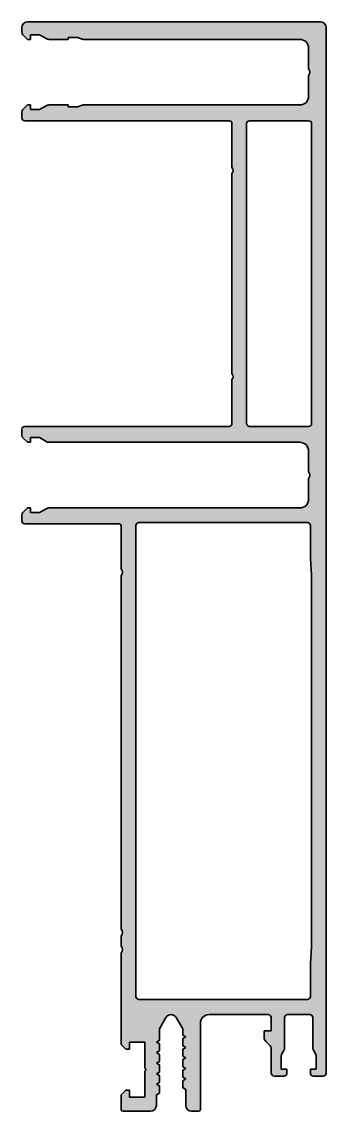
# Model space of a CAD drawing. Header units: millimetres. Extents: x 0 to 52, y 0 to 186.
import ezdxf

# ---------------------------------------------------------------- set-up
doc = ezdxf.new("R2010")
doc.units = ezdxf.units.MM
doc.layers.get('0').update_dxf_attribs({"color": 18, "true_color": 0x000000})
doc.layers.add('0S-Alu hatch', color=253, linetype='Continuous', lineweight=25, true_color=0xadadad)
doc.layers.add('S03_AL_Kontur', color=7, linetype='Continuous', lineweight=35, true_color=0xffffff)

# ---------------------------------------------------------------- blocks, each defined once
blk = doc.blocks.new('505320_s')
at = {"layer": '0S-Alu hatch'}
h = blk.add_hatch(color=256, dxfattribs=at)
h.paths.add_polyline_path([(0, 179), (0, 179.02), (0, 179.04), (0, 179.07), (0, 179.09), (-0.01, 179.11), (-0.01, 179.14), (-0.01, 179.16), (-0.02, 179.18), (-0.02, 179.21), (-0.03, 179.23), (-0.03, 179.25), (-0.04, 179.28), (-0.05, 179.3), (-0.05, 179.32), (-0.06, 179.34), (-0.07, 179.37), (-0.08, 179.39), (-0.09, 179.41), (-0.1, 179.44), (-0.11, 179.46), (-0.12, 179.48), (-0.14, 179.5), (-0.15, 179.53), (-0.16, 179.55), (-0.18, 179.57), (-0.19, 179.59), (-0.21, 179.61), (-0.22, 179.63), (-0.24, 179.65), (-0.26, 179.67), (-0.27, 179.69), (-0.29, 179.71), (-0.31, 179.73), (-0.33, 179.74), (-0.35, 179.76), (-0.37, 179.78), (-0.39, 179.79), (-0.41, 179.81), (-0.43, 179.82), (-0.45, 179.84), (-0.47, 179.85), (-0.5, 179.86), (-0.52, 179.88), (-0.54, 179.89), (-0.56, 179.9), (-0.59, 179.91), (-0.61, 179.92), (-0.63, 179.93), (-0.66, 179.94), (-0.68, 179.95), (-0.7, 179.95), (-0.72, 179.96), (-0.75, 179.97), (-0.77, 179.97), (-0.79, 179.98), (-0.82, 179.98), (-0.84, 179.99), (-0.86, 179.99), (-0.89, 179.99), (-0.91, 180), (-0.93, 180), (-0.96, 180), (-0.98, 180), (-1, 180), (-51, 180), (-51.02, 180), (-51.04, 180), (-51.07, 180), (-51.09, 180), (-51.11, 179.99), (-51.14, 179.99), (-51.16, 179.99), (-51.18, 179.98), (-51.21, 179.98), (-51.23, 179.97), (-51.25, 179.97), (-51.28, 179.96), (-51.3, 179.95), (-51.32, 179.95), (-51.34, 179.94), (-51.37, 179.93), (-51.39, 179.92), (-51.41, 179.91), (-51.44, 179.9), (-51.46, 179.89), (-51.48, 179.88), (-51.5, 179.86), (-51.53, 179.85), (-51.55, 179.84), (-51.57, 179.82), (-51.59, 179.81), (-51.61, 179.79), (-51.63, 179.78), (-51.65, 179.76), (-51.67, 179.74), (-51.69, 179.73), (-51.71, 179.71), (-51.73, 179.69), (-51.74, 179.67), (-51.76, 179.65), (-51.78, 179.63), (-51.79, 179.61), (-51.81, 179.59), (-51.82, 179.57), (-51.84, 179.55), (-51.85, 179.53), (-51.86, 179.5), (-51.88, 179.48), (-51.89, 179.46), (-51.9, 179.44), (-51.91, 179.41), (-51.92, 179.39), (-51.93, 179.37), (-51.94, 179.34), (-51.95, 179.32), (-51.95, 179.3), (-51.96, 179.28), (-51.97, 179.25), (-51.97, 179.23), (-51.98, 179.21), (-51.98, 179.18), (-51.99, 179.16), (-51.99, 179.14), (-51.99, 179.11), (-52, 179.09), (-52, 179.07), (-52, 179.04), (-52, 179.02), (-52, 179), (-52, 178.21), (-52, 178.2), (-52, 178.18), (-52, 178.17), (-52, 178.16), (-52, 178.15), (-51.99, 178.13), (-51.99, 178.12), (-51.99, 178.11), (-51.99, 178.1), (-51.99, 178.09), (-51.98, 178.07), (-51.98, 178.06), (-51.97, 178.05), (-51.97, 178.04), (-51.97, 178.03), (-51.96, 178.02), (-51.96, 178), (-51.95, 177.99), (-51.95, 177.98), (-51.94, 177.97), (-51.93, 177.96), (-51.93, 177.95), (-51.92, 177.94), (-51.92, 177.93), (-51.91, 177.92), (-51.9, 177.91), (-51.89, 177.9), (-51.89, 177.89), (-51.88, 177.88), (-51.87, 177.87), (-51.86, 177.86), (-51.85, 177.85), (-51, 177), (-50.5, 177), (-50.5, 177.8), (-49, 177.8), (-47.85, 177.13), (-47.82, 177.12), (-47.79, 177.1), (-47.76, 177.09), (-47.73, 177.08), (-47.7, 177.06), (-47.67, 177.05), (-47.64, 177.04), (-47.61, 177.03), (-47.57, 177.03), (-47.54, 177.02), (-47.51, 177.01), (-47.48, 177.01), (-47.44, 177), (-47.41, 177), (-47.38, 177), (-47.35, 177), (-44.1, 177), (-44.1, 177.3), (-42.49, 177.3), (-42.48, 177.3), (-42.47, 177.3), (-42.46, 177.3), (-42.44, 177.3), (-42.43, 177.3), (-42.42, 177.3), (-42.41, 177.29), (-42.4, 177.29), (-42.39, 177.29), (-42.38, 177.29), (-42.37, 177.29), (-42.36, 177.28), (-42.35, 177.28), (-42.34, 177.28), (-42.33, 177.27), (-42.32, 177.27), (-41.66, 177.03), (-41.65, 177.03), (-41.64, 177.02), (-41.63, 177.02), (-41.62, 177.02), (-41.61, 177.01), (-41.6, 177.01), (-41.59, 177.01), (-41.57, 177.01), (-41.56, 177.01), (-41.55, 177), (-41.54, 177), (-41.53, 177), (-41.52, 177), (-41.51, 177), (-41.5, 177), (-41.49, 177), (-4.5, 177), (-4.47, 177), (-4.43, 177), (-4.4, 177), (-4.37, 176.99), (-4.33, 176.99), (-4.3, 176.99), (-4.26, 176.98), (-4.23, 176.97), (-4.19, 176.97), (-4.16, 176.96), (-4.12, 176.95), (-4.09, 176.94), (-4.05, 176.93), (-4.02, 176.92), (-3.98, 176.91), (-3.95, 176.89), (-3.91, 176.88), (-3.88, 176.87), (-3.84, 176.85), (-3.81, 176.83), (-3.78, 176.81), (-3.74, 176.8), (-3.71, 176.78), (-3.68, 176.76), (-3.65, 176.73), (-3.62, 176.71), (-3.58, 176.69), (-3.55, 176.66), (-3.52, 176.64), (-3.5, 176.61), (-3.47, 176.59), (-3.44, 176.56), (-3.41, 176.53), (-3.39, 176.5), (-3.36, 176.48), (-3.34, 176.45), (-3.31, 176.42), (-3.29, 176.38), (-3.27, 176.35), (-3.24, 176.32), (-3.22, 176.29), (-3.2, 176.26), (-3.19, 176.22), (-3.17, 176.19), (-3.15, 176.16), (-3.13, 176.12), (-3.12, 176.09), (-3.11, 176.05), (-3.09, 176.02), (-3.08, 175.98), (-3.07, 175.95), (-3.06, 175.91), (-3.05, 175.88), (-3.04, 175.84), (-3.03, 175.81), (-3.03, 175.77), (-3.02, 175.74), (-3.01, 175.7), (-3.01, 175.67), (-3.01, 175.63), (-3, 175.6), (-3, 175.57), (-3, 175.53), (-3, 175.5), (-3, 171.9), (-2.99, 171.89), (-2.98, 171.88), (-2.97, 171.86), (-2.96, 171.85), (-2.95, 171.84), (-2.94, 171.83), (-2.93, 171.81), (-2.92, 171.8), (-2.91, 171.79), (-2.9, 171.77), (-2.89, 171.76), (-2.89, 171.74), (-2.88, 171.73), (-2.87, 171.71), (-2.86, 171.69), (-2.86, 171.68), (-2.85, 171.66), (-2.84, 171.65), (-2.84, 171.63), (-2.83, 171.61), (-2.83, 171.6), (-2.82, 171.58), (-2.82, 171.56), (-2.81, 171.54), (-2.81, 171.53), (-2.81, 171.51), (-2.81, 171.49), (-2.8, 171.47), (-2.8, 171.45), (-2.8, 171.44), (-2.8, 171.42), (-2.8, 171.4), (-2.8, 171.38), (-2.8, 171.36), (-2.8, 171.35), (-2.8, 171.33), (-2.81, 171.31), (-2.81, 171.29), (-2.81, 171.27), (-2.81, 171.26), (-2.82, 171.24), (-2.82, 171.22), (-2.83, 171.2), (-2.83, 171.19), (-2.84, 171.17), (-2.84, 171.15), (-2.85, 171.14), (-2.86, 171.12), (-2.86, 171.11), (-2.87, 171.09), (-2.88, 171.07), (-2.89, 171.06), (-2.89, 171.04), (-2.9, 171.03), (-2.91, 171.01), (-2.92, 171), (-2.93, 170.99), (-2.94, 170.97), (-2.95, 170.96), (-2.96, 170.95), (-2.97, 170.94), (-2.98, 170.92), (-2.99, 170.91), (-3, 170.9), (-3, 167.3), (-3, 167.27), (-3, 167.23), (-3, 167.2), (-3.01, 167.17), (-3.01, 167.13), (-3.01, 167.1), (-3.02, 167.06), (-3.03, 167.03), (-3.03, 166.99), (-3.04, 166.96), (-3.05, 166.92), (-3.06, 166.89), (-3.07, 166.85), (-3.08, 166.82), (-3.09, 166.78), (-3.11, 166.75), (-3.12, 166.71), (-3.13, 166.68), (-3.15, 166.64), (-3.17, 166.61), (-3.19, 166.58), (-3.2, 166.54), (-3.22, 166.51), (-3.24, 166.48), (-3.27, 166.45), (-3.29, 166.42), (-3.31, 166.38), (-3.34, 166.35), (-3.36, 166.32), (-3.39, 166.3), (-3.41, 166.27), (-3.44, 166.24), (-3.47, 166.21), (-3.5, 166.19), (-3.52, 166.16), (-3.55, 166.14), (-3.58, 166.11), (-3.62, 166.09), (-3.65, 166.07), (-3.68, 166.04), (-3.71, 166.02), (-3.74, 166), (-3.78, 165.99), (-3.81, 165.97), (-3.84, 165.95), (-3.88, 165.93), (-3.91, 165.92), (-3.95, 165.91), (-3.98, 165.89), (-4.02, 165.88), (-4.05, 165.87), (-4.09, 165.86), (-4.12, 165.85), (-4.16, 165.84), (-4.19, 165.83), (-4.23, 165.83), (-4.26, 165.82), (-4.3, 165.81), (-4.33, 165.81), (-4.37, 165.81), (-4.4, 165.8), (-4.43, 165.8), (-4.47, 165.8), (-4.5, 165.8), (-41.49, 165.8), (-41.5, 165.8), (-41.51, 165.8), (-41.52, 165.8), (-41.53, 165.8), (-41.54, 165.8), (-41.55, 165.8), (-41.56, 165.79), (-41.57, 165.79), (-41.59, 165.79), (-41.6, 165.79), (-41.61, 165.79), (-41.62, 165.78), (-41.63, 165.78), (-41.64, 165.78), (-41.65, 165.77), (-41.66, 165.77), (-42.32, 165.53), (-42.33, 165.53), (-42.34, 165.52), (-42.35, 165.52), (-42.36, 165.52), (-42.37, 165.51), (-42.38, 165.51), (-42.39, 165.51), (-42.4, 165.51), (-42.41, 165.51), (-42.42, 165.5), (-42.43, 165.5), (-42.44, 165.5), (-42.46, 165.5), (-42.47, 165.5), (-42.48, 165.5), (-42.49, 165.5), (-44.1, 165.5), (-44.1, 165.8), (-47.35, 165.8), (-47.38, 165.8), (-47.41, 165.8), (-47.44, 165.8), (-47.48, 165.79), (-47.51, 165.79), (-47.54, 165.78), (-47.57, 165.77), (-47.61, 165.77), (-47.64, 165.76), (-47.67, 165.75), (-47.7, 165.74), (-47.73, 165.72), (-47.76, 165.71), (-47.79, 165.7), (-47.82, 165.68), (-47.85, 165.67), (-49, 165), (-50.5, 165), (-50.5, 165.8), (-51, 165.8), (-51.85, 164.95), (-51.86, 164.94), (-51.87, 164.93), (-51.88, 164.92), (-51.89, 164.91), (-51.89, 164.9), (-51.9, 164.89), (-51.91, 164.88), (-51.92, 164.87), (-51.92, 164.86), (-51.93, 164.85), (-51.93, 164.84), (-51.94, 164.83), (-51.95, 164.82), (-51.95, 164.81), (-51.96, 164.8), (-51.96, 164.78), (-51.97, 164.77), (-51.97, 164.76), (-51.97, 164.75), (-51.98, 164.74), (-51.98, 164.73), (-51.99, 164.71), (-51.99, 164.7), (-51.99, 164.69), (-51.99, 164.68), (-51.99, 164.67), (-52, 164.65), (-52, 164.64), (-52, 164.63), (-52, 164.62), (-52, 164.6), (-52, 164.59), (-52, 163.6), (-52, 163.59), (-52, 163.58), (-52, 163.57), (-52, 163.56), (-52, 163.54), (-52, 163.53), (-51.99, 163.52), (-51.99, 163.51), (-51.99, 163.5), (-51.99, 163.49), (-51.98, 163.47), (-51.98, 163.46), (-51.98, 163.45), (-51.97, 163.44), (-51.97, 163.43), (-51.96, 163.42), (-51.96, 163.4), (-51.96, 163.39), (-51.95, 163.38), (-51.94, 163.37), (-51.94, 163.36), (-51.93, 163.35), (-51.93, 163.34), (-51.92, 163.33), (-51.91, 163.32), (-51.9, 163.31), (-51.9, 163.29), (-51.89, 163.28), (-51.88, 163.27), (-51.87, 163.27), (-51.86, 163.26), (-51.85, 163.25), (-51.84, 163.24), (-51.83, 163.23), (-51.83, 163.22), (-51.82, 163.21), (-51.81, 163.2), (-51.79, 163.2), (-51.78, 163.19), (-51.77, 163.18), (-51.76, 163.17), (-51.75, 163.17), (-51.74, 163.16), (-51.73, 163.16), (-51.72, 163.15), (-51.71, 163.14), (-51.7, 163.14), (-51.68, 163.14), (-51.67, 163.13), (-51.66, 163.13), (-51.65, 163.12), (-51.64, 163.12), (-51.63, 163.12), (-51.61, 163.11), (-51.6, 163.11), (-51.59, 163.11), (-51.58, 163.11), (-51.57, 163.1), (-51.56, 163.1), (-51.54, 163.1), (-51.53, 163.1), (-51.52, 163.1), (-51.51, 163.1), (-51.5, 163.1), (-16.6, 163.1), (-16.59, 163.1), (-16.58, 163.1), (-16.57, 163.1), (-16.56, 163.1), (-16.54, 163.1), (-16.53, 163.1), (-16.52, 163.09), (-16.51, 163.09), (-16.5, 163.09), (-16.49, 163.09), (-16.47, 163.08), (-16.46, 163.08), (-16.45, 163.08), (-16.44, 163.07), (-16.43, 163.07), (-16.42, 163.06), (-16.4, 163.06), (-16.39, 163.06), (-16.38, 163.05), (-16.37, 163.04), (-16.36, 163.04), (-16.35, 163.03), (-16.34, 163.03), (-16.33, 163.02), (-16.32, 163.01), (-16.31, 163), (-16.29, 163), (-16.28, 162.99), (-16.27, 162.98), (-16.27, 162.97), (-16.26, 162.96), (-16.25, 162.95), (-16.24, 162.94), (-16.23, 162.93), (-16.22, 162.93), (-16.21, 162.92), (-16.2, 162.91), (-16.2, 162.89), (-16.19, 162.88), (-16.18, 162.87), (-16.17, 162.86), (-16.17, 162.85), (-16.16, 162.84), (-16.16, 162.83), (-16.15, 162.82), (-16.14, 162.81), (-16.14, 162.8), (-16.14, 162.78), (-16.13, 162.77), (-16.13, 162.76), (-16.12, 162.75), (-16.12, 162.74), (-16.12, 162.73), (-16.11, 162.71), (-16.11, 162.7), (-16.11, 162.69), (-16.11, 162.68), (-16.1, 162.67), (-16.1, 162.66), (-16.1, 162.64), (-16.1, 162.63), (-16.1, 162.62), (-16.1, 162.61), (-16.1, 162.6), (-16.1, 155.1), (-16.09, 155.09), (-16.08, 155.08), (-16.07, 155.06), (-16.06, 155.05), (-16.05, 155.04), (-16.04, 155.03), (-16.03, 155.01), (-16.02, 155), (-16.01, 154.99), (-16, 154.97), (-15.99, 154.96), (-15.99, 154.94), (-15.98, 154.93), (-15.97, 154.91), (-15.96, 154.89), (-15.96, 154.88), (-15.95, 154.86), (-15.94, 154.85), (-15.94, 154.83), (-15.93, 154.81), (-15.93, 154.8), (-15.92, 154.78), (-15.92, 154.76), (-15.91, 154.74), (-15.91, 154.73), (-15.91, 154.71), (-15.91, 154.69), (-15.9, 154.67), (-15.9, 154.65), (-15.9, 154.64), (-15.9, 154.62), (-15.9, 154.6), (-15.9, 154.58), (-15.9, 154.56), (-15.9, 154.55), (-15.9, 154.53), (-15.91, 154.51), (-15.91, 154.49), (-15.91, 154.47), (-15.91, 154.46), (-15.92, 154.44), (-15.92, 154.42), (-15.93, 154.4), (-15.93, 154.39), (-15.94, 154.37), (-15.94, 154.35), (-15.95, 154.34), (-15.96, 154.32), (-15.96, 154.31), (-15.97, 154.29), (-15.98, 154.27), (-15.99, 154.26), (-15.99, 154.24), (-16, 154.23), (-16.01, 154.21), (-16.02, 154.2), (-16.03, 154.19), (-16.04, 154.17), (-16.05, 154.16), (-16.06, 154.15), (-16.07, 154.14), (-16.08, 154.12), (-16.09, 154.11), (-16.1, 154.1), (-16.1, 119.9), (-16.09, 119.89), (-16.08, 119.88), (-16.07, 119.86), (-16.06, 119.85), (-16.05, 119.84), (-16.04, 119.83), (-16.03, 119.81), (-16.02, 119.8), (-16.01, 119.79), (-16, 119.77), (-15.99, 119.76), (-15.99, 119.74), (-15.98, 119.73), (-15.97, 119.71), (-15.96, 119.69), (-15.96, 119.68), (-15.95, 119.66), (-15.94, 119.65), (-15.94, 119.63), (-15.93, 119.61), (-15.93, 119.6), (-15.92, 119.58), (-15.92, 119.56), (-15.91, 119.54), (-15.91, 119.53), (-15.91, 119.51), (-15.91, 119.49), (-15.9, 119.47), (-15.9, 119.45), (-15.9, 119.44), (-15.9, 119.42), (-15.9, 119.4), (-15.9, 119.38), (-15.9, 119.36), (-15.9, 119.35), (-15.9, 119.33), (-15.91, 119.31), (-15.91, 119.29), (-15.91, 119.27), (-15.91, 119.26), (-15.92, 119.24), (-15.92, 119.22), (-15.93, 119.2), (-15.93, 119.19), (-15.94, 119.17), (-15.94, 119.15), (-15.95, 119.14), (-15.96, 119.12), (-15.96, 119.11), (-15.97, 119.09), (-15.98, 119.07), (-15.99, 119.06), (-15.99, 119.04), (-16, 119.03), (-16.01, 119.01), (-16.02, 119), (-16.03, 118.99), (-16.04, 118.97), (-16.05, 118.96), (-16.06, 118.95), (-16.07, 118.94), (-16.08, 118.92), (-16.09, 118.91), (-16.1, 118.9), (-16.1, 111.4), (-16.1, 111.39), (-16.1, 111.38), (-16.1, 111.37), (-16.1, 111.36), (-16.1, 111.34), (-16.1, 111.33), (-16.11, 111.32), (-16.11, 111.31), (-16.11, 111.3), (-16.11, 111.29), (-16.12, 111.27), (-16.12, 111.26), (-16.12, 111.25), (-16.13, 111.24), (-16.13, 111.23), (-16.14, 111.22), (-16.14, 111.2), (-16.14, 111.19), (-16.15, 111.18), (-16.16, 111.17), (-16.16, 111.16), (-16.17, 111.15), (-16.17, 111.14), (-16.18, 111.13), (-16.19, 111.12), (-16.2, 111.11), (-16.2, 111.09), (-16.21, 111.08), (-16.22, 111.07), (-16.23, 111.07), (-16.24, 111.06), (-16.25, 111.05), (-16.26, 111.04), (-16.27, 111.03), (-16.27, 111.02), (-16.28, 111.01), (-16.29, 111), (-16.31, 111), (-16.32, 110.99), (-16.33, 110.98), (-16.34, 110.97), (-16.35, 110.97), (-16.36, 110.96), (-16.37, 110.96), (-16.38, 110.95), (-16.39, 110.94), (-16.4, 110.94), (-16.42, 110.94), (-16.43, 110.93), (-16.44, 110.93), (-16.45, 110.92), (-16.46, 110.92), (-16.47, 110.92), (-16.49, 110.91), (-16.5, 110.91), (-16.51, 110.91), (-16.52, 110.91), (-16.53, 110.9), (-16.54, 110.9), (-16.56, 110.9), (-16.57, 110.9), (-16.58, 110.9), (-16.59, 110.9), (-16.6, 110.9), (-51.5, 110.9), (-51.51, 110.9), (-51.52, 110.9), (-51.53, 110.9), (-51.54, 110.9), (-51.56, 110.9), (-51.57, 110.9), (-51.58, 110.89), (-51.59, 110.89), (-51.6, 110.89), (-51.61, 110.89), (-51.63, 110.88), (-51.64, 110.88), (-51.65, 110.88), (-51.66, 110.87), (-51.67, 110.87), (-51.68, 110.86), (-51.7, 110.86), (-51.71, 110.86), (-51.72, 110.85), (-51.73, 110.84), (-51.74, 110.84), (-51.75, 110.83), (-51.76, 110.83), (-51.77, 110.82), (-51.78, 110.81), (-51.79, 110.8), (-51.81, 110.8), (-51.82, 110.79), (-51.83, 110.78), (-51.83, 110.77), (-51.84, 110.76), (-51.85, 110.75), (-51.86, 110.74), (-51.87, 110.73), (-51.88, 110.73), (-51.89, 110.72), (-51.9, 110.71), (-51.9, 110.69), (-51.91, 110.68), (-51.92, 110.67), (-51.93, 110.66), (-51.93, 110.65), (-51.94, 110.64), (-51.94, 110.63), (-51.95, 110.62), (-51.96, 110.61), (-51.96, 110.6), (-51.96, 110.58), (-51.97, 110.57), (-51.97, 110.56), (-51.98, 110.55), (-51.98, 110.54), (-51.98, 110.53), (-51.99, 110.51), (-51.99, 110.5), (-51.99, 110.49), (-51.99, 110.48), (-52, 110.47), (-52, 110.46), (-52, 110.44), (-52, 110.43), (-52, 110.42), (-52, 110.41), (-52, 110.4), (-52, 109.41), (-52, 109.4), (-52, 109.38), (-52, 109.37), (-52, 109.36), (-52, 109.35), (-51.99, 109.33), (-51.99, 109.32), (-51.99, 109.31), (-51.99, 109.3), (-51.99, 109.29), (-51.98, 109.27), (-51.98, 109.26), (-51.97, 109.25), (-51.97, 109.24), (-51.97, 109.23), (-51.96, 109.22), (-51.96, 109.2), (-51.95, 109.19), (-51.95, 109.18), (-51.94, 109.17), (-51.93, 109.16), (-51.93, 109.15), (-51.92, 109.14), (-51.92, 109.13), (-51.91, 109.12), (-51.9, 109.11), (-51.89, 109.1), (-51.89, 109.09), (-51.88, 109.08), (-51.87, 109.07), (-51.86, 109.06), (-51.85, 109.05), (-51, 108.2), (-50.5, 108.2), (-50.5, 109), (-49, 109), (-47.85, 108.33), (-47.82, 108.32), (-47.79, 108.3), (-47.76, 108.29), (-47.73, 108.28), (-47.7, 108.26), (-47.67, 108.25), (-47.64, 108.24), (-47.61, 108.23), (-47.57, 108.23), (-47.54, 108.22), (-47.51, 108.21), (-47.48, 108.21), (-47.44, 108.2), (-47.41, 108.2), (-47.38, 108.2), (-47.35, 108.2), (-4.5, 108.2), (-4.47, 108.2), (-4.43, 108.2), (-4.4, 108.2), (-4.37, 108.19), (-4.33, 108.19), (-4.3, 108.19), (-4.26, 108.18), (-4.23, 108.17), (-4.19, 108.17), (-4.16, 108.16), (-4.12, 108.15), (-4.09, 108.14), (-4.05, 108.13), (-4.02, 108.12), (-3.98, 108.11), (-3.95, 108.09), (-3.91, 108.08), (-3.88, 108.07), (-3.84, 108.05), (-3.81, 108.03), (-3.78, 108.01), (-3.74, 108), (-3.71, 107.98), (-3.68, 107.96), (-3.65, 107.93), (-3.62, 107.91), (-3.58, 107.89), (-3.55, 107.86), (-3.52, 107.84), (-3.5, 107.81), (-3.47, 107.79), (-3.44, 107.76), (-3.41, 107.73), (-3.39, 107.7), (-3.36, 107.68), (-3.34, 107.65), (-3.31, 107.62), (-3.29, 107.58), (-3.27, 107.55), (-3.24, 107.52), (-3.22, 107.49), (-3.2, 107.46), (-3.19, 107.42), (-3.17, 107.39), (-3.15, 107.36), (-3.13, 107.32), (-3.12, 107.29), (-3.11, 107.25), (-3.09, 107.22), (-3.08, 107.18), (-3.07, 107.15), (-3.06, 107.11), (-3.05, 107.08), (-3.04, 107.04), (-3.03, 107.01), (-3.03, 106.97), (-3.02, 106.94), (-3.01, 106.9), (-3.01, 106.87), (-3.01, 106.83), (-3, 106.8), (-3, 106.77), (-3, 106.73), (-3, 106.7), (-3, 103.1), (-2.99, 103.09), (-2.98, 103.08), (-2.97, 103.06), (-2.96, 103.05), (-2.95, 103.04), (-2.94, 103.03), (-2.93, 103.01), (-2.92, 103), (-2.91, 102.99), (-2.9, 102.97), (-2.89, 102.96), (-2.89, 102.94), (-2.88, 102.93), (-2.87, 102.91), (-2.86, 102.89), (-2.86, 102.88), (-2.85, 102.86), (-2.84, 102.85), (-2.84, 102.83), (-2.83, 102.81), (-2.83, 102.8), (-2.82, 102.78), (-2.82, 102.76), (-2.81, 102.74), (-2.81, 102.73), (-2.81, 102.71), (-2.81, 102.69), (-2.8, 102.67), (-2.8, 102.65), (-2.8, 102.64), (-2.8, 102.62), (-2.8, 102.6), (-2.8, 102.58), (-2.8, 102.56), (-2.8, 102.55), (-2.8, 102.53), (-2.81, 102.51), (-2.81, 102.49), (-2.81, 102.47), (-2.81, 102.46), (-2.82, 102.44), (-2.82, 102.42), (-2.83, 102.4), (-2.83, 102.39), (-2.84, 102.37), (-2.84, 102.35), (-2.85, 102.34), (-2.86, 102.32), (-2.86, 102.31), (-2.87, 102.29), (-2.88, 102.27), (-2.89, 102.26), (-2.89, 102.24), (-2.9, 102.23), (-2.91, 102.21), (-2.92, 102.2), (-2.93, 102.19), (-2.94, 102.17), (-2.95, 102.16), (-2.96, 102.15), (-2.97, 102.14), (-2.98, 102.12), (-2.99, 102.11), (-3, 102.1), (-3, 98.5), (-3, 98.47), (-3, 98.43), (-3, 98.4), (-3.01, 98.37), (-3.01, 98.33), (-3.01, 98.3), (-3.02, 98.26), (-3.03, 98.23), (-3.03, 98.19), (-3.04, 98.16), (-3.05, 98.12), (-3.06, 98.09), (-3.07, 98.05), (-3.08, 98.02), (-3.09, 97.98), (-3.11, 97.95), (-3.12, 97.91), (-3.13, 97.88), (-3.15, 97.84), (-3.17, 97.81), (-3.19, 97.78), (-3.2, 97.74), (-3.22, 97.71), (-3.24, 97.68), (-3.27, 97.65), (-3.29, 97.62), (-3.31, 97.58), (-3.34, 97.55), (-3.36, 97.52), (-3.39, 97.5), (-3.41, 97.47), (-3.44, 97.44), (-3.47, 97.41), (-3.5, 97.39), (-3.52, 97.36), (-3.55, 97.34), (-3.58, 97.31), (-3.62, 97.29), (-3.65, 97.27), (-3.68, 97.24), (-3.71, 97.22), (-3.74, 97.2), (-3.78, 97.19), (-3.81, 97.17), (-3.84, 97.15), (-3.88, 97.13), (-3.91, 97.12), (-3.95, 97.11), (-3.98, 97.09), (-4.02, 97.08), (-4.05, 97.07), (-4.09, 97.06), (-4.12, 97.05), (-4.16, 97.04), (-4.19, 97.03), (-4.23, 97.03), (-4.26, 97.02), (-4.3, 97.01), (-4.33, 97.01), (-4.37, 97.01), (-4.4, 97), (-4.43, 97), (-4.47, 97), (-4.5, 97), (-47.35, 97), (-47.38, 97), (-47.41, 97), (-47.44, 97), (-47.48, 96.99), (-47.51, 96.99), (-47.54, 96.98), (-47.57, 96.97), (-47.61, 96.97), (-47.64, 96.96), (-47.67, 96.95), (-47.7, 96.94), (-47.73, 96.92), (-47.76, 96.91), (-47.79, 96.9), (-47.82, 96.88), (-47.85, 96.87), (-49, 96.2), (-50.5, 96.2), (-50.5, 97), (-51, 97), (-51.85, 96.15), (-51.86, 96.14), (-51.87, 96.13), (-51.88, 96.12), (-51.89, 96.11), (-51.89, 96.1), (-51.9, 96.09), (-51.91, 96.08), (-51.92, 96.07), (-51.92, 96.06), (-51.93, 96.05), (-51.93, 96.04), (-51.94, 96.03), (-51.95, 96.02), (-51.95, 96.01), (-51.96, 96), (-51.96, 95.98), (-51.97, 95.97), (-51.97, 95.96), (-51.97, 95.95), (-51.98, 95.94), (-51.98, 95.93), (-51.99, 95.91), (-51.99, 95.9), (-51.99, 95.89), (-51.99, 95.88), (-51.99, 95.87), (-52, 95.85), (-52, 95.84), (-52, 95.83), (-52, 95.82), (-52, 95.8), (-52, 95.79), (-52, 94.8), (-52, 94.79), (-52, 94.78), (-52, 94.77), (-52, 94.76), (-52, 94.74), (-52, 94.73), (-51.99, 94.72), (-51.99, 94.71), (-51.99, 94.7), (-51.99, 94.69), (-51.98, 94.67), (-51.98, 94.66), (-51.98, 94.65), (-51.97, 94.64), (-51.97, 94.63), (-51.96, 94.62), (-51.96, 94.6), (-51.96, 94.59), (-51.95, 94.58), (-51.94, 94.57), (-51.94, 94.56), (-51.93, 94.55), (-51.93, 94.54), (-51.92, 94.53), (-51.91, 94.52), (-51.9, 94.51), (-51.9, 94.49), (-51.89, 94.48), (-51.88, 94.47), (-51.87, 94.47), (-51.86, 94.46), (-51.85, 94.45), (-51.84, 94.44), (-51.83, 94.43), (-51.83, 94.42), (-51.82, 94.41), (-51.81, 94.4), (-51.79, 94.4), (-51.78, 94.39), (-51.77, 94.38), (-51.76, 94.37), (-51.75, 94.37), (-51.74, 94.36), (-51.73, 94.36), (-51.72, 94.35), (-51.71, 94.34), (-51.7, 94.34), (-51.68, 94.34), (-51.67, 94.33), (-51.66, 94.33), (-51.65, 94.32), (-51.64, 94.32), (-51.63, 94.32), (-51.61, 94.31), (-51.6, 94.31), (-51.59, 94.31), (-51.58, 94.31), (-51.57, 94.3), (-51.56, 94.3), (-51.54, 94.3), (-51.53, 94.3), (-51.52, 94.3), (-51.51, 94.3), (-51.5, 94.3), (-35.5, 94.3), (-35.49, 94.3), (-35.48, 94.3), (-35.47, 94.3), (-35.46, 94.3), (-35.44, 94.3), (-35.43, 94.3), (-35.42, 94.29), (-35.41, 94.29), (-35.4, 94.29), (-35.39, 94.29), (-35.37, 94.28), (-35.36, 94.28), (-35.35, 94.28), (-35.34, 94.27), (-35.33, 94.27), (-35.32, 94.26), (-35.3, 94.26), (-35.29, 94.26), (-35.28, 94.25), (-35.27, 94.24), (-35.26, 94.24), (-35.25, 94.23), (-35.24, 94.23), (-35.23, 94.22), (-35.22, 94.21), (-35.21, 94.2), (-35.19, 94.2), (-35.18, 94.19), (-35.17, 94.18), (-35.17, 94.17), (-35.16, 94.16), (-35.15, 94.15), (-35.14, 94.14), (-35.13, 94.13), (-35.12, 94.13), (-35.11, 94.12), (-35.1, 94.11), (-35.1, 94.09), (-35.09, 94.08), (-35.08, 94.07), (-35.07, 94.06), (-35.07, 94.05), (-35.06, 94.04), (-35.06, 94.03), (-35.05, 94.02), (-35.04, 94.01), (-35.04, 94), (-35.04, 93.98), (-35.03, 93.97), (-35.03, 93.96), (-35.02, 93.95), (-35.02, 93.94), (-35.02, 93.93), (-35.01, 93.91), (-35.01, 93.9), (-35.01, 93.89), (-35.01, 93.88), (-35, 93.87), (-35, 93.86), (-35, 93.84), (-35, 93.83), (-35, 93.82), (-35, 93.81), (-35, 93.8), (-35, 86.5), (-34.99, 86.49), (-34.98, 86.48), (-34.97, 86.46), (-34.96, 86.45), (-34.95, 86.44), (-34.94, 86.43), (-34.93, 86.41), (-34.92, 86.4), (-34.91, 86.39), (-34.9, 86.37), (-34.89, 86.36), (-34.89, 86.34), (-34.88, 86.33), (-34.87, 86.31), (-34.86, 86.29), (-34.86, 86.28), (-34.85, 86.26), (-34.84, 86.25), (-34.84, 86.23), (-34.83, 86.21), (-34.83, 86.2), (-34.82, 86.18), (-34.82, 86.16), (-34.81, 86.14), (-34.81, 86.13), (-34.81, 86.11), (-34.81, 86.09), (-34.8, 86.07), (-34.8, 86.05), (-34.8, 86.04), (-34.8, 86.02), (-34.8, 86), (-34.8, 85.98), (-34.8, 85.96), (-34.8, 85.95), (-34.8, 85.93), (-34.81, 85.91), (-34.81, 85.89), (-34.81, 85.87), (-34.81, 85.86), (-34.82, 85.84), (-34.82, 85.82), (-34.83, 85.8), (-34.83, 85.79), (-34.84, 85.77), (-34.84, 85.75), (-34.85, 85.74), (-34.86, 85.72), (-34.86, 85.71), (-34.87, 85.69), (-34.88, 85.67), (-34.89, 85.66), (-34.89, 85.64), (-34.9, 85.63), (-34.91, 85.61), (-34.92, 85.6), (-34.93, 85.59), (-34.94, 85.57), (-34.95, 85.56), (-34.96, 85.55), (-34.97, 85.54), (-34.98, 85.52), (-34.99, 85.51), (-35, 85.5), (-35, 25), (-34.99, 24.99), (-34.98, 24.98), (-34.97, 24.96), (-34.96, 24.95), (-34.95, 24.94), (-34.94, 24.93), (-34.93, 24.91), (-34.92, 24.9), (-34.91, 24.89), (-34.9, 24.87), (-34.89, 24.86), (-34.89, 24.84), (-34.88, 24.83), (-34.87, 24.81), (-34.86, 24.79), (-34.86, 24.78), (-34.85, 24.76), (-34.84, 24.75), (-34.84, 24.73), (-34.83, 24.71), (-34.83, 24.7), (-34.82, 24.68), (-34.82, 24.66), (-34.81, 24.64), (-34.81, 24.63), (-34.81, 24.61), (-34.81, 24.59), (-34.8, 24.57), (-34.8, 24.55), (-34.8, 24.54), (-34.8, 24.52), (-34.8, 24.5), (-34.8, 24.48), (-34.8, 24.46), (-34.8, 24.45), (-34.8, 24.43), (-34.81, 24.41), (-34.81, 24.39), (-34.81, 24.37), (-34.81, 24.36), (-34.82, 24.34), (-34.82, 24.32), (-34.83, 24.3), (-34.83, 24.29), (-34.84, 24.27), (-34.84, 24.25), (-34.85, 24.24), (-34.86, 24.22), (-34.86, 24.21), (-34.87, 24.19), (-34.88, 24.17), (-34.89, 24.16), (-34.89, 24.14), (-34.9, 24.13), (-34.91, 24.11), (-34.92, 24.1), (-34.93, 24.09), (-34.94, 24.07), (-34.95, 24.06), (-34.96, 24.05), (-34.97, 24.04), (-34.98, 24.02), (-34.99, 24.01), (-35, 24), (-35, 22.1), (-34.99, 22.09), (-34.98, 22.08), (-34.97, 22.06), (-34.96, 22.05), (-34.95, 22.04), (-34.94, 22.03), (-34.93, 22.01), (-34.92, 22), (-34.91, 21.99), (-34.9, 21.97), (-34.89, 21.96), (-34.89, 21.94), (-34.88, 21.93), (-34.87, 21.91), (-34.86, 21.89), (-34.86, 21.88), (-34.85, 21.86), (-34.84, 21.85), (-34.84, 21.83), (-34.83, 21.81), (-34.83, 21.8), (-34.82, 21.78), (-34.82, 21.76), (-34.81, 21.74), (-34.81, 21.73), (-34.81, 21.71), (-34.81, 21.69), (-34.8, 21.67), (-34.8, 21.65), (-34.8, 21.64), (-34.8, 21.62), (-34.8, 21.6), (-34.8, 21.58), (-34.8, 21.56), (-34.8, 21.55), (-34.8, 21.53), (-34.81, 21.51), (-34.81, 21.49), (-34.81, 21.47), (-34.81, 21.46), (-34.82, 21.44), (-34.82, 21.42), (-34.83, 21.4), (-34.83, 21.39), (-34.84, 21.37), (-34.84, 21.35), (-34.85, 21.34), (-34.86, 21.32), (-34.86, 21.31), (-34.87, 21.29), (-34.88, 21.27), (-34.89, 21.26), (-34.89, 21.24), (-34.9, 21.23), (-34.91, 21.21), (-34.92, 21.2), (-34.93, 21.19), (-34.94, 21.17), (-34.95, 21.16), (-34.96, 21.15), (-34.97, 21.14), (-34.98, 21.12), (-34.99, 21.11), (-35, 21.1), (-35, 5.4), (-34.2, 4.6), (-33.6, 4.6), (-33.6, 5.8), (-31, 5.8), (-31, 1.35), (-31, 1.35), (-30.99, 1.35), (-30.99, 1.35), (-30.98, 1.34), (-30.98, 1.34), (-30.97, 1.34), (-30.97, 1.34), (-30.96, 1.34), (-30.96, 1.34), (-30.95, 1.33), (-30.95, 1.33), (-30.94, 1.33), (-30.94, 1.33), (-30.93, 1.32), (-30.93, 1.32), (-30.92, 1.32), (-30.92, 1.32), (-30.91, 1.31), (-30.91, 1.31), (-30.9, 1.31), (-30.9, 1.3), (-30.9, 1.3), (-30.89, 1.3), (-30.89, 1.29), (-30.88, 1.29), (-30.88, 1.28), (-30.87, 1.28), (-30.87, 1.28), (-30.87, 1.27), (-30.86, 1.27), (-30.86, 1.26), (-30.86, 1.26), (-30.85, 1.26), (-30.85, 1.25), (-30.85, 1.25), (-30.84, 1.24), (-30.84, 1.24), (-30.84, 1.23), (-30.83, 1.23), (-30.83, 1.22), (-30.83, 1.22), (-30.83, 1.21), (-30.82, 1.21), (-30.82, 1.2), (-30.82, 1.2), (-30.82, 1.19), (-30.82, 1.19), (-30.81, 1.18), (-30.81, 1.18), (-30.81, 1.17), (-30.81, 1.17), (-30.81, 1.16), (-30.81, 1.16), (-30.81, 1.15), (-30.8, 1.15), (-30.8, 1.14), (-30.8, 1.14), (-30.8, 1.13), (-30.8, 1.13), (-30.8, 1.12), (-30.8, 1.12), (-30.8, 1.11), (-30.8, 1.11), (-30.8, 1.1), (-30.8, 1.09), (-30.8, 1.09), (-30.8, 1.08), (-30.8, 1.08), (-30.8, 1.07), (-30.8, 1.07), (-30.8, 1.06), (-30.8, 1.06), (-30.8, 1.05), (-30.81, 1.05), (-30.81, 1.04), (-30.81, 1.04), (-30.81, 1.03), (-30.81, 1.03), (-30.81, 1.02), (-30.81, 1.02), (-30.82, 1.01), (-30.82, 1.01), (-30.82, 1), (-30.82, 1), (-30.82, 0.99), (-30.83, 0.99), (-30.83, 0.98), (-30.83, 0.98), (-30.83, 0.97), (-30.84, 0.97), (-30.84, 0.96), (-30.84, 0.96), (-30.85, 0.95), (-30.85, 0.95), (-30.85, 0.94), (-30.86, 0.94), (-30.86, 0.94), (-30.86, 0.93), (-30.87, 0.93), (-30.87, 0.92), (-30.87, 0.92), (-30.88, 0.92), (-30.88, 0.91), (-30.89, 0.91), (-30.89, 0.9), (-30.9, 0.9), (-30.9, 0.9), (-30.9, 0.89), (-30.91, 0.89), (-30.91, 0.89), (-30.92, 0.88), (-30.92, 0.88), (-30.93, 0.88), (-30.93, 0.88), (-30.94, 0.87), (-30.94, 0.87), (-30.95, 0.87), (-30.95, 0.87), (-30.96, 0.86), (-30.96, 0.86), (-30.97, 0.86), (-30.97, 0.86), (-30.98, 0.86), (-30.98, 0.86), (-30.99, 0.85), (-30.99, 0.85), (-31, 0.85), (-31, 0.85), (-31, -3.6), (-33.6, -3.6), (-33.6, -2.4), (-34.2, -2.4), (-35, -3.2), (-35, -5.7), (-35, -5.71), (-35, -5.71), (-35, -5.72), (-35, -5.73), (-35, -5.73), (-35, -5.74), (-35, -5.75), (-34.99, -5.75), (-34.99, -5.76), (-34.99, -5.77), (-34.99, -5.78), (-34.99, -5.78), (-34.99, -5.79), (-34.98, -5.8), (-34.98, -5.8), (-34.98, -5.81), (-34.98, -5.82), (-34.97, -5.82), (-34.97, -5.83), (-34.97, -5.84), (-34.96, -5.84), (-34.96, -5.85), (-34.96, -5.86), (-34.95, -5.86), (-34.95, -5.87), (-34.94, -5.88), (-34.94, -5.88), (-34.93, -5.89), (-34.93, -5.9), (-34.92, -5.9), (-34.92, -5.91), (-34.91, -5.91), (-34.91, -5.92), (-34.9, -5.92), (-34.9, -5.93), (-34.89, -5.93), (-34.88, -5.94), (-34.88, -5.94), (-34.87, -5.95), (-34.86, -5.95), (-34.86, -5.96), (-34.85, -5.96), (-34.84, -5.96), (-34.84, -5.97), (-34.83, -5.97), (-34.82, -5.97), (-34.82, -5.98), (-34.81, -5.98), (-34.8, -5.98), (-34.8, -5.98), (-34.79, -5.99), (-34.78, -5.99), (-34.78, -5.99), (-34.77, -5.99), (-34.76, -5.99), (-34.75, -5.99), (-34.75, -6), (-34.74, -6), (-34.73, -6), (-34.73, -6), (-34.72, -6), (-34.71, -6), (-34.71, -6), (-34.7, -6), (-30, -6), (-29.98, -6), (-29.96, -6), (-29.93, -6), (-29.91, -6), (-29.89, -5.99), (-29.86, -5.99), (-29.84, -5.99), (-29.82, -5.98), (-29.79, -5.98), (-29.77, -5.97), (-29.75, -5.97), (-29.72, -5.96), (-29.7, -5.95), (-29.68, -5.95), (-29.66, -5.94), (-29.63, -5.93), (-29.61, -5.92), (-29.59, -5.91), (-29.56, -5.9), (-29.54, -5.89), (-29.52, -5.88), (-29.5, -5.86), (-29.47, -5.85), (-29.45, -5.84), (-29.43, -5.82), (-29.41, -5.81), (-29.39, -5.79), (-29.37, -5.78), (-29.35, -5.76), (-29.33, -5.74), (-29.31, -5.73), (-29.29, -5.71), (-29.27, -5.69), (-29.26, -5.67), (-29.24, -5.65), (-29.22, -5.63), (-29.21, -5.61), (-29.19, -5.59), (-29.18, -5.57), (-29.16, -5.55), (-29.15, -5.53), (-29.14, -5.5), (-29.12, -5.48), (-29.11, -5.46), (-29.1, -5.44), (-29.09, -5.41), (-29.08, -5.39), (-29.07, -5.37), (-29.06, -5.34), (-29.05, -5.32), (-29.05, -5.3), (-29.04, -5.28), (-29.03, -5.25), (-29.03, -5.23), (-29.02, -5.21), (-29.02, -5.18), (-29.01, -5.16), (-29.01, -5.14), (-29.01, -5.11), (-29, -5.09), (-29, -5.07), (-29, -5.04), (-29, -5.02), (-29, -5), (-29, -3.2), (-28.5, -2.91), (-28.5, -1.69), (-29, -1.4), (-28.5, -1.11), (-28.5, 0.11), (-29, 0.4), (-28.5, 0.69), (-28.5, 1.91), (-29, 2.2), (-28.5, 2.49), (-28.5, 3.71), (-29, 4), (-28.5, 4.29), (-28.5, 5.51), (-29, 5.8), (-28.5, 6.09), (-28.5, 8.04), (-27.37, 10), (-27.35, 10.03), (-27.33, 10.05), (-27.31, 10.08), (-27.3, 10.11), (-27.28, 10.13), (-27.25, 10.16), (-27.23, 10.18), (-27.21, 10.2), (-27.19, 10.23), (-27.16, 10.25), (-27.14, 10.27), (-27.11, 10.29), (-27.08, 10.31), (-27.06, 10.33), (-27.03, 10.35), (-27, 10.37), (-26.97, 10.38), (-26.94, 10.4), (-26.91, 10.41), (-26.88, 10.42), (-26.85, 10.44), (-26.82, 10.45), (-26.79, 10.46), (-26.75, 10.47), (-26.72, 10.47), (-26.69, 10.48), (-26.66, 10.49), (-26.63, 10.49), (-26.59, 10.5), (-26.56, 10.5), (-26.53, 10.5), (-26.5, 10.5), (-26.47, 10.5), (-26.44, 10.5), (-26.41, 10.5), (-26.37, 10.49), (-26.34, 10.49), (-26.31, 10.48), (-26.28, 10.47), (-26.25, 10.47), (-26.21, 10.46), (-26.18, 10.45), (-26.15, 10.44), (-26.12, 10.42), (-26.09, 10.41), (-26.06, 10.4), (-26.03, 10.38), (-26, 10.37), (-25.97, 10.35), (-25.94, 10.33), (-25.92, 10.31), (-25.89, 10.29), (-25.86, 10.27), (-25.84, 10.25), (-25.81, 10.23), (-25.79, 10.2), (-25.77, 10.18), (-25.75, 10.16), (-25.72, 10.13), (-25.7, 10.11), (-25.69, 10.08), (-25.67, 10.05), (-25.65, 10.03), (-25.63, 10), (-24.5, 8.04), (-24.5, 6.99), (-24, 6.7), (-24.5, 6.41), (-24.5, 5.19), (-24, 4.9), (-24.5, 4.61), (-24.5, 3.39), (-24, 3.1), (-24.5, 2.81), (-24.5, 1.59), (-24, 1.3), (-24.5, 1.01), (-24.5, -0.21), (-24, -0.5), (-24.5, -0.79), (-24.5, -2.01), (-24, -2.3), (-24, -5), (-24, -5.02), (-24, -5.04), (-24, -5.07), (-24, -5.09), (-23.99, -5.11), (-23.99, -5.14), (-23.99, -5.16), (-23.98, -5.18), (-23.98, -5.21), (-23.97, -5.23), (-23.97, -5.25), (-23.96, -5.28), (-23.95, -5.3), (-23.95, -5.32), (-23.94, -5.34), (-23.93, -5.37), (-23.92, -5.39), (-23.91, -5.41), (-23.9, -5.44), (-23.89, -5.46), (-23.88, -5.48), (-23.86, -5.5), (-23.85, -5.53), (-23.84, -5.55), (-23.82, -5.57), (-23.81, -5.59), (-23.79, -5.61), (-23.78, -5.63), (-23.76, -5.65), (-23.74, -5.67), (-23.73, -5.69), (-23.71, -5.71), (-23.69, -5.73), (-23.67, -5.74), (-23.65, -5.76), (-23.63, -5.78), (-23.61, -5.79), (-23.59, -5.81), (-23.57, -5.82), (-23.55, -5.84), (-23.53, -5.85), (-23.5, -5.86), (-23.48, -5.88), (-23.46, -5.89), (-23.44, -5.9), (-23.41, -5.91), (-23.39, -5.92), (-23.37, -5.93), (-23.34, -5.94), (-23.32, -5.95), (-23.3, -5.95), (-23.28, -5.96), (-23.25, -5.97), (-23.23, -5.97), (-23.21, -5.98), (-23.18, -5.98), (-23.16, -5.99), (-23.14, -5.99), (-23.11, -5.99), (-23.09, -6), (-23.07, -6), (-23.04, -6), (-23.02, -6), (-23, -6), (-21.8, -6), (-21.79, -6), (-21.79, -6), (-21.78, -6), (-21.77, -6), (-21.77, -6), (-21.76, -6), (-21.75, -6), (-21.75, -5.99), (-21.74, -5.99), (-21.73, -5.99), (-21.72, -5.99), (-21.72, -5.99), (-21.71, -5.99), (-21.7, -5.98), (-21.7, -5.98), (-21.69, -5.98), (-21.68, -5.98), (-21.68, -5.97), (-21.67, -5.97), (-21.66, -5.97), (-21.66, -5.96), (-21.65, -5.96), (-21.64, -5.96), (-21.64, -5.95), (-21.63, -5.95), (-21.62, -5.94), (-21.62, -5.94), (-21.61, -5.93), (-21.6, -5.93), (-21.6, -5.92), (-21.59, -5.92), (-21.59, -5.91), (-21.58, -5.91), (-21.58, -5.9), (-21.57, -5.9), (-21.57, -5.89), (-21.56, -5.88), (-21.56, -5.88), (-21.55, -5.87), (-21.55, -5.86), (-21.54, -5.86), (-21.54, -5.85), (-21.54, -5.84), (-21.53, -5.84), (-21.53, -5.83), (-21.53, -5.82), (-21.52, -5.82), (-21.52, -5.81), (-21.52, -5.8), (-21.52, -5.8), (-21.51, -5.79), (-21.51, -5.78), (-21.51, -5.78), (-21.51, -5.77), (-21.51, -5.76), (-21.51, -5.75), (-21.5, -5.75), (-21.5, -5.74), (-21.5, -5.73), (-21.5, -5.73), (-21.5, -5.72), (-21.5, -5.71), (-21.5, -5.71), (-21.5, -5.7), (-21.5, 9), (-21.5, 9.03), (-21.5, 9.07), (-21.5, 9.1), (-21.49, 9.13), (-21.49, 9.17), (-21.49, 9.2), (-21.48, 9.24), (-21.47, 9.27), (-21.47, 9.31), (-21.46, 9.34), (-21.45, 9.38), (-21.44, 9.41), (-21.43, 9.45), (-21.42, 9.48), (-21.41, 9.52), (-21.39, 9.55), (-21.38, 9.59), (-21.37, 9.62), (-21.35, 9.66), (-21.33, 9.69), (-21.31, 9.72), (-21.3, 9.76), (-21.28, 9.79), (-21.26, 9.82), (-21.23, 9.85), (-21.21, 9.88), (-21.19, 9.92), (-21.16, 9.95), (-21.14, 9.98), (-21.11, 10), (-21.09, 10.03), (-21.06, 10.06), (-21.03, 10.09), (-21, 10.11), (-20.98, 10.14), (-20.95, 10.16), (-20.92, 10.19), (-20.88, 10.21), (-20.85, 10.23), (-20.82, 10.26), (-20.79, 10.28), (-20.76, 10.3), (-20.72, 10.31), (-20.69, 10.33), (-20.66, 10.35), (-20.62, 10.37), (-20.59, 10.38), (-20.55, 10.39), (-20.52, 10.41), (-20.48, 10.42), (-20.45, 10.43), (-20.41, 10.44), (-20.38, 10.45), (-20.34, 10.46), (-20.31, 10.47), (-20.27, 10.47), (-20.24, 10.48), (-20.2, 10.49), (-20.17, 10.49), (-20.13, 10.49), (-20.1, 10.5), (-20.07, 10.5), (-20.03, 10.5), (-20, 10.5), (-9.9, 10.5), (-9.89, 10.5), (-9.88, 10.5), (-9.87, 10.5), (-9.86, 10.5), (-9.84, 10.5), (-9.83, 10.5), (-9.82, 10.49), (-9.81, 10.49), (-9.8, 10.49), (-9.79, 10.49), (-9.77, 10.48), (-9.76, 10.48), (-9.75, 10.48), (-9.74, 10.47), (-9.73, 10.47), (-9.72, 10.46), (-9.7, 10.46), (-9.69, 10.46), (-9.68, 10.45), (-9.67, 10.44), (-9.66, 10.44), (-9.65, 10.43), (-9.64, 10.43), (-9.63, 10.42), (-9.62, 10.41), (-9.61, 10.4), (-9.59, 10.4), (-9.58, 10.39), (-9.57, 10.38), (-9.57, 10.37), (-9.56, 10.36), (-9.55, 10.35), (-9.54, 10.34), (-9.53, 10.33), (-9.52, 10.33), (-9.51, 10.32), (-9.5, 10.31), (-9.5, 10.29), (-9.49, 10.28), (-9.48, 10.27), (-9.47, 10.26), (-9.47, 10.25), (-9.46, 10.24), (-9.46, 10.23), (-9.45, 10.22), (-9.44, 10.21), (-9.44, 10.2), (-9.44, 10.18), (-9.43, 10.17), (-9.43, 10.16), (-9.42, 10.15), (-9.42, 10.14), (-9.42, 10.13), (-9.41, 10.11), (-9.41, 10.1), (-9.41, 10.09), (-9.41, 10.08), (-9.4, 10.07), (-9.4, 10.06), (-9.4, 10.04), (-9.4, 10.03), (-9.4, 10.02), (-9.4, 10.01), (-9.4, 10), (-9.4, 7.7), (-10.6, 7.7), (-10.6, 6.61), (-10.6, 6.59), (-10.6, 6.57), (-10.6, 6.54), (-10.6, 6.52), (-10.59, 6.49), (-10.59, 6.47), (-10.59, 6.45), (-10.58, 6.42), (-10.58, 6.4), (-10.57, 6.37), (-10.56, 6.35), (-10.56, 6.33), (-10.55, 6.3), (-10.54, 6.28), (-10.53, 6.25), (-10.52, 6.23), (-10.51, 6.21), (-10.5, 6.19), (-10.49, 6.16), (-10.48, 6.14), (-10.47, 6.12), (-10.46, 6.1), (-10.44, 6.08), (-10.43, 6.06), (-10.42, 6.04), (-10.4, 6.02), (-10.39, 6), (-10.37, 5.98), (-10.36, 5.96), (-10.34, 5.94), (-10.32, 5.92), (-10.31, 5.91), (-9.69, 5.29), (-9.68, 5.28), (-9.66, 5.26), (-9.64, 5.24), (-9.63, 5.22), (-9.61, 5.2), (-9.6, 5.18), (-9.58, 5.16), (-9.57, 5.14), (-9.56, 5.12), (-9.54, 5.1), (-9.53, 5.08), (-9.52, 5.06), (-9.51, 5.04), (-9.5, 5.01), (-9.49, 4.99), (-9.48, 4.97), (-9.47, 4.95), (-9.46, 4.92), (-9.45, 4.9), (-9.44, 4.87), (-9.44, 4.85), (-9.43, 4.83), (-9.42, 4.8), (-9.42, 4.78), (-9.41, 4.75), (-9.41, 4.73), (-9.41, 4.71), (-9.4, 4.68), (-9.4, 4.66), (-9.4, 4.63), (-9.4, 4.61), (-9.4, 4.59), (-9.4, 0.5), (-9.4, 0.49), (-9.4, 0.48), (-9.4, 0.47), (-9.4, 0.46), (-9.4, 0.44), (-9.4, 0.43), (-9.39, 0.42), (-9.39, 0.41), (-9.39, 0.4), (-9.39, 0.39), (-9.38, 0.37), (-9.38, 0.36), (-9.38, 0.35), (-9.37, 0.34), (-9.37, 0.33), (-9.36, 0.32), (-9.36, 0.3), (-9.36, 0.29), (-9.35, 0.28), (-9.34, 0.27), (-9.34, 0.26), (-9.33, 0.25), (-9.33, 0.24), (-9.32, 0.23), (-9.31, 0.22), (-9.3, 0.21), (-9.3, 0.19), (-9.29, 0.18), (-9.28, 0.17), (-9.27, 0.17), (-9.26, 0.16), (-9.25, 0.15), (-9.24, 0.14), (-9.23, 0.13), (-9.23, 0.12), (-9.22, 0.11), (-9.21, 0.1), (-9.19, 0.1), (-9.18, 0.09), (-9.17, 0.08), (-9.16, 0.07), (-9.15, 0.07), (-9.14, 0.06), (-9.13, 0.06), (-9.12, 0.05), (-9.11, 0.04), (-9.1, 0.04), (-9.08, 0.04), (-9.07, 0.03), (-9.06, 0.03), (-9.05, 0.02), (-9.04, 0.02), (-9.03, 0.02), (-9.01, 0.01), (-9, 0.01), (-8.99, 0.01), (-8.98, 0.01), (-8.97, 0), (-8.96, 0), (-8.94, 0), (-8.93, 0), (-8.92, 0), (-8.91, 0), (-8.9, 0), (-7.2, 0), (-7.19, 0), (-7.18, 0), (-7.17, 0), (-7.16, 0), (-7.14, 0), (-7.13, 0), (-7.12, 0.01), (-7.11, 0.01), (-7.1, 0.01), (-7.09, 0.01), (-7.07, 0.02), (-7.06, 0.02), (-7.05, 0.02), (-7.04, 0.03), (-7.03, 0.03), (-7.02, 0.04), (-7, 0.04), (-6.99, 0.04), (-6.98, 0.05), (-6.97, 0.06), (-6.96, 0.06), (-6.95, 0.07), (-6.94, 0.07), (-6.93, 0.08), (-6.92, 0.09), (-6.91, 0.1), (-6.89, 0.1), (-6.88, 0.11), (-6.87, 0.12), (-6.87, 0.13), (-6.86, 0.14), (-6.85, 0.15), (-6.84, 0.16), (-6.83, 0.17), (-6.82, 0.17), (-6.81, 0.18), (-6.8, 0.19), (-6.8, 0.21), (-6.79, 0.22), (-6.78, 0.23), (-6.77, 0.24), (-6.77, 0.25), (-6.76, 0.26), (-6.76, 0.27), (-6.75, 0.28), (-6.74, 0.29), (-6.74, 0.3), (-6.74, 0.32), (-6.73, 0.33), (-6.73, 0.34), (-6.72, 0.35), (-6.72, 0.36), (-6.72, 0.37), (-6.71, 0.39), (-6.71, 0.4), (-6.71, 0.41), (-6.71, 0.42), (-6.7, 0.43), (-6.7, 0.44), (-6.7, 0.46), (-6.7, 0.47), (-6.7, 0.48), (-6.7, 0.49), (-6.7, 0.5), (-6.7, 1.2), (-7.7, 1.2), (-7.7, 3.3), (-7.7, 3.33), (-7.7, 3.36), (-7.7, 3.4), (-7.69, 3.43), (-7.69, 3.46), (-7.68, 3.49), (-7.67, 3.53), (-7.67, 3.56), (-7.66, 3.59), (-7.65, 3.62), (-7.64, 3.65), (-7.62, 3.68), (-7.61, 3.71), (-7.6, 3.74), (-7.58, 3.77), (-7.57, 3.8), (-7.23, 4.38), (-7.22, 4.4), (-7.2, 4.43), (-7.19, 4.46), (-7.18, 4.49), (-7.16, 4.52), (-7.15, 4.55), (-7.14, 4.58), (-7.13, 4.62), (-7.13, 4.65), (-7.12, 4.68), (-7.11, 4.71), (-7.11, 4.75), (-7.1, 4.78), (-7.1, 4.81), (-7.1, 4.84), (-7.1, 4.88), (-7.1, 10), (-7.1, 10.01), (-7.1, 10.02), (-7.1, 10.03), (-7.1, 10.04), (-7.1, 10.06), (-7.1, 10.07), (-7.09, 10.08), (-7.09, 10.09), (-7.09, 10.1), (-7.09, 10.11), (-7.08, 10.13), (-7.08, 10.14), (-7.08, 10.15), (-7.07, 10.16), (-7.07, 10.17), (-7.06, 10.18), (-7.06, 10.2), (-7.06, 10.21), (-7.05, 10.22), (-7.04, 10.23), (-7.04, 10.24), (-7.03, 10.25), (-7.03, 10.26), (-7.02, 10.27), (-7.01, 10.28), (-7, 10.29), (-7, 10.31), (-6.99, 10.32), (-6.98, 10.33), (-6.97, 10.33), (-6.96, 10.34), (-6.95, 10.35), (-6.94, 10.36), (-6.93, 10.37), (-6.93, 10.38), (-6.92, 10.39), (-6.91, 10.4), (-6.89, 10.4), (-6.88, 10.41), (-6.87, 10.42), (-6.86, 10.43), (-6.85, 10.43), (-6.84, 10.44), (-6.83, 10.44), (-6.82, 10.45), (-6.81, 10.46), (-6.8, 10.46), (-6.78, 10.46), (-6.77, 10.47), (-6.76, 10.47), (-6.75, 10.48), (-6.74, 10.48), (-6.73, 10.48), (-6.71, 10.49), (-6.7, 10.49), (-6.69, 10.49), (-6.68, 10.49), (-6.67, 10.5), (-6.66, 10.5), (-6.64, 10.5), (-6.63, 10.5), (-6.62, 10.5), (-6.61, 10.5), (-6.6, 10.5), (-2.8, 10.5), (-2.79, 10.5), (-2.78, 10.5), (-2.77, 10.5), (-2.76, 10.5), (-2.74, 10.5), (-2.73, 10.5), (-2.72, 10.49), (-2.71, 10.49), (-2.7, 10.49), (-2.69, 10.49), (-2.67, 10.48), (-2.66, 10.48), (-2.65, 10.48), (-2.64, 10.47), (-2.63, 10.47), (-2.62, 10.46), (-2.6, 10.46), (-2.59, 10.46), (-2.58, 10.45), (-2.57, 10.44), (-2.56, 10.44), (-2.55, 10.43), (-2.54, 10.43), (-2.53, 10.42), (-2.52, 10.41), (-2.51, 10.4), (-2.49, 10.4), (-2.48, 10.39), (-2.47, 10.38), (-2.47, 10.37), (-2.46, 10.36), (-2.45, 10.35), (-2.44, 10.34), (-2.43, 10.33), (-2.42, 10.33), (-2.41, 10.32), (-2.4, 10.31), (-2.4, 10.29), (-2.39, 10.28), (-2.38, 10.27), (-2.37, 10.26), (-2.37, 10.25), (-2.36, 10.24), (-2.36, 10.23), (-2.35, 10.22), (-2.34, 10.21), (-2.34, 10.2), (-2.34, 10.18), (-2.33, 10.17), (-2.33, 10.16), (-2.32, 10.15), (-2.32, 10.14), (-2.32, 10.13), (-2.31, 10.11), (-2.31, 10.1), (-2.31, 10.09), (-2.31, 10.08), (-2.3, 10.07), (-2.3, 10.06), (-2.3, 10.04), (-2.3, 10.03), (-2.3, 10.02), (-2.3, 10.01), (-2.3, 10), (-2.3, 4.9), (-2.3, 4.87), (-2.3, 4.84), (-2.3, 4.8), (-2.29, 4.77), (-2.29, 4.74), (-2.28, 4.71), (-2.27, 4.67), (-2.27, 4.64), (-2.26, 4.61), (-2.25, 4.58), (-2.24, 4.55), (-2.22, 4.52), (-2.21, 4.49), (-2.2, 4.46), (-2.18, 4.43), (-2.17, 4.4), (-1.83, 3.82), (-1.82, 3.8), (-1.8, 3.77), (-1.79, 3.74), (-1.78, 3.71), (-1.76, 3.68), (-1.75, 3.65), (-1.74, 3.62), (-1.73, 3.58), (-1.73, 3.55), (-1.72, 3.52), (-1.71, 3.49), (-1.71, 3.45), (-1.7, 3.42), (-1.7, 3.39), (-1.7, 3.36), (-1.7, 3.32), (-1.7, 1.2), (-2.7, 1.2), (-2.7, 0.5), (-2.7, 0.49), (-2.7, 0.48), (-2.7, 0.47), (-2.7, 0.46), (-2.7, 0.44), (-2.7, 0.43), (-2.69, 0.42), (-2.69, 0.41), (-2.69, 0.4), (-2.69, 0.39), (-2.68, 0.37), (-2.68, 0.36), (-2.68, 0.35), (-2.67, 0.34), (-2.67, 0.33), (-2.66, 0.32), (-2.66, 0.3), (-2.66, 0.29), (-2.65, 0.28), (-2.64, 0.27), (-2.64, 0.26), (-2.63, 0.25), (-2.63, 0.24), (-2.62, 0.23), (-2.61, 0.22), (-2.6, 0.21), (-2.6, 0.19), (-2.59, 0.18), (-2.58, 0.17), (-2.57, 0.17), (-2.56, 0.16), (-2.55, 0.15), (-2.54, 0.14), (-2.53, 0.13), (-2.53, 0.12), (-2.52, 0.11), (-2.51, 0.1), (-2.49, 0.1), (-2.48, 0.09), (-2.47, 0.08), (-2.46, 0.07), (-2.45, 0.07), (-2.44, 0.06), (-2.43, 0.06), (-2.42, 0.05), (-2.41, 0.04), (-2.4, 0.04), (-2.38, 0.04), (-2.37, 0.03), (-2.36, 0.03), (-2.35, 0.02), (-2.34, 0.02), (-2.33, 0.02), (-2.31, 0.01), (-2.3, 0.01), (-2.29, 0.01), (-2.28, 0.01), (-2.27, 0), (-2.26, 0), (-2.24, 0), (-2.23, 0), (-2.22, 0), (-2.21, 0), (-2.2, 0), (-0.5, 0), (-0.49, 0), (-0.48, 0), (-0.47, 0), (-0.46, 0), (-0.44, 0), (-0.43, 0), (-0.42, 0.01), (-0.41, 0.01), (-0.4, 0.01), (-0.39, 0.01), (-0.37, 0.02), (-0.36, 0.02), (-0.35, 0.02), (-0.34, 0.03), (-0.33, 0.03), (-0.32, 0.04), (-0.3, 0.04), (-0.29, 0.04), (-0.28, 0.05), (-0.27, 0.06), (-0.26, 0.06), (-0.25, 0.07), (-0.24, 0.07), (-0.23, 0.08), (-0.22, 0.09), (-0.21, 0.1), (-0.19, 0.1), (-0.18, 0.11), (-0.17, 0.12), (-0.17, 0.13), (-0.16, 0.14), (-0.15, 0.15), (-0.14, 0.16), (-0.13, 0.17), (-0.12, 0.17), (-0.11, 0.18), (-0.1, 0.19), (-0.1, 0.21), (-0.09, 0.22), (-0.08, 0.23), (-0.07, 0.24), (-0.07, 0.25), (-0.06, 0.26), (-0.06, 0.27), (-0.05, 0.28), (-0.04, 0.29), (-0.04, 0.3), (-0.04, 0.32), (-0.03, 0.33), (-0.03, 0.34), (-0.02, 0.35), (-0.02, 0.36), (-0.02, 0.37), (-0.01, 0.39), (-0.01, 0.4), (-0.01, 0.41), (-0.01, 0.42), (0, 0.43), (0, 0.44), (0, 0.46), (0, 0.47), (0, 0.48), (0, 0.49), (0, 0.5)], flags=0)
h.paths.add_polyline_path([(-2.5, 162.6), (-2.5, 111.4), (-2.5, 111.39), (-2.5, 111.38), (-2.5, 111.37), (-2.5, 111.36), (-2.5, 111.34), (-2.5, 111.33), (-2.51, 111.32), (-2.51, 111.31), (-2.51, 111.3), (-2.51, 111.29), (-2.52, 111.27), (-2.52, 111.26), (-2.52, 111.25), (-2.53, 111.24), (-2.53, 111.23), (-2.54, 111.22), (-2.54, 111.2), (-2.54, 111.19), (-2.55, 111.18), (-2.56, 111.17), (-2.56, 111.16), (-2.57, 111.15), (-2.57, 111.14), (-2.58, 111.13), (-2.59, 111.12), (-2.6, 111.11), (-2.6, 111.09), (-2.61, 111.08), (-2.62, 111.07), (-2.63, 111.07), (-2.64, 111.06), (-2.65, 111.05), (-2.66, 111.04), (-2.67, 111.03), (-2.67, 111.02), (-2.68, 111.01), (-2.69, 111), (-2.71, 111), (-2.72, 110.99), (-2.73, 110.98), (-2.74, 110.97), (-2.75, 110.97), (-2.76, 110.96), (-2.77, 110.96), (-2.78, 110.95), (-2.79, 110.94), (-2.8, 110.94), (-2.82, 110.94), (-2.83, 110.93), (-2.84, 110.93), (-2.85, 110.92), (-2.86, 110.92), (-2.87, 110.92), (-2.89, 110.91), (-2.9, 110.91), (-2.91, 110.91), (-2.92, 110.91), (-2.93, 110.9), (-2.94, 110.9), (-2.96, 110.9), (-2.97, 110.9), (-2.98, 110.9), (-2.99, 110.9), (-3, 110.9), (-13.1, 110.9), (-13.11, 110.9), (-13.12, 110.9), (-13.13, 110.9), (-13.14, 110.9), (-13.16, 110.9), (-13.17, 110.9), (-13.18, 110.91), (-13.19, 110.91), (-13.2, 110.91), (-13.21, 110.91), (-13.23, 110.92), (-13.24, 110.92), (-13.25, 110.92), (-13.26, 110.93), (-13.27, 110.93), (-13.28, 110.94), (-13.3, 110.94), (-13.31, 110.94), (-13.32, 110.95), (-13.33, 110.96), (-13.34, 110.96), (-13.35, 110.97), (-13.36, 110.97), (-13.37, 110.98), (-13.38, 110.99), (-13.39, 111), (-13.41, 111), (-13.42, 111.01), (-13.43, 111.02), (-13.43, 111.03), (-13.44, 111.04), (-13.45, 111.05), (-13.46, 111.06), (-13.47, 111.07), (-13.48, 111.07), (-13.49, 111.08), (-13.5, 111.09), (-13.5, 111.11), (-13.51, 111.12), (-13.52, 111.13), (-13.53, 111.14), (-13.53, 111.15), (-13.54, 111.16), (-13.54, 111.17), (-13.55, 111.18), (-13.56, 111.19), (-13.56, 111.2), (-13.56, 111.22), (-13.57, 111.23), (-13.57, 111.24), (-13.58, 111.25), (-13.58, 111.26), (-13.58, 111.27), (-13.59, 111.29), (-13.59, 111.3), (-13.59, 111.31), (-13.59, 111.32), (-13.6, 111.33), (-13.6, 111.34), (-13.6, 111.36), (-13.6, 111.37), (-13.6, 111.38), (-13.6, 111.39), (-13.6, 111.4), (-13.6, 162.6), (-13.6, 162.61), (-13.6, 162.62), (-13.6, 162.63), (-13.6, 162.64), (-13.6, 162.66), (-13.6, 162.67), (-13.59, 162.68), (-13.59, 162.69), (-13.59, 162.7), (-13.59, 162.71), (-13.58, 162.73), (-13.58, 162.74), (-13.58, 162.75), (-13.57, 162.76), (-13.57, 162.77), (-13.56, 162.78), (-13.56, 162.8), (-13.56, 162.81), (-13.55, 162.82), (-13.54, 162.83), (-13.54, 162.84), (-13.53, 162.85), (-13.53, 162.86), (-13.52, 162.87), (-13.51, 162.88), (-13.5, 162.89), (-13.5, 162.91), (-13.49, 162.92), (-13.48, 162.93), (-13.47, 162.93), (-13.46, 162.94), (-13.45, 162.95), (-13.44, 162.96), (-13.43, 162.97), (-13.43, 162.98), (-13.42, 162.99), (-13.41, 163), (-13.39, 163), (-13.38, 163.01), (-13.37, 163.02), (-13.36, 163.03), (-13.35, 163.03), (-13.34, 163.04), (-13.33, 163.04), (-13.32, 163.05), (-13.31, 163.06), (-13.3, 163.06), (-13.28, 163.06), (-13.27, 163.07), (-13.26, 163.07), (-13.25, 163.08), (-13.24, 163.08), (-13.23, 163.08), (-13.21, 163.09), (-13.2, 163.09), (-13.19, 163.09), (-13.18, 163.09), (-13.17, 163.1), (-13.16, 163.1), (-13.14, 163.1), (-13.13, 163.1), (-13.12, 163.1), (-13.11, 163.1), (-13.1, 163.1), (-3, 163.1), (-2.99, 163.1), (-2.98, 163.1), (-2.97, 163.1), (-2.96, 163.1), (-2.94, 163.1), (-2.93, 163.1), (-2.92, 163.09), (-2.91, 163.09), (-2.9, 163.09), (-2.89, 163.09), (-2.87, 163.08), (-2.86, 163.08), (-2.85, 163.08), (-2.84, 163.07), (-2.83, 163.07), (-2.82, 163.06), (-2.8, 163.06), (-2.79, 163.06), (-2.78, 163.05), (-2.77, 163.04), (-2.76, 163.04), (-2.75, 163.03), (-2.74, 163.03), (-2.73, 163.02), (-2.72, 163.01), (-2.71, 163), (-2.69, 163), (-2.68, 162.99), (-2.67, 162.98), (-2.67, 162.97), (-2.66, 162.96), (-2.65, 162.95), (-2.64, 162.94), (-2.63, 162.93), (-2.62, 162.93), (-2.61, 162.92), (-2.6, 162.91), (-2.6, 162.89), (-2.59, 162.88), (-2.58, 162.87), (-2.57, 162.86), (-2.57, 162.85), (-2.56, 162.84), (-2.56, 162.83), (-2.55, 162.82), (-2.54, 162.81), (-2.54, 162.8), (-2.54, 162.78), (-2.53, 162.77), (-2.53, 162.76), (-2.52, 162.75), (-2.52, 162.74), (-2.52, 162.73), (-2.51, 162.71), (-2.51, 162.7), (-2.51, 162.69), (-2.51, 162.68), (-2.5, 162.67), (-2.5, 162.66), (-2.5, 162.64), (-2.5, 162.63), (-2.5, 162.62), (-2.5, 162.61)], flags=0)
h.paths.add_polyline_path([(-3.2, 94.5), (-3.19, 94.5), (-3.18, 94.5), (-3.17, 94.5), (-3.16, 94.5), (-3.14, 94.5), (-3.13, 94.5), (-3.12, 94.49), (-3.11, 94.49), (-3.1, 94.49), (-3.09, 94.49), (-3.07, 94.48), (-3.06, 94.48), (-3.05, 94.48), (-3.04, 94.47), (-3.03, 94.47), (-3.02, 94.46), (-3, 94.46), (-2.99, 94.46), (-2.98, 94.45), (-2.97, 94.44), (-2.96, 94.44), (-2.95, 94.43), (-2.94, 94.43), (-2.93, 94.42), (-2.92, 94.41), (-2.91, 94.4), (-2.89, 94.4), (-2.88, 94.39), (-2.87, 94.38), (-2.87, 94.37), (-2.86, 94.36), (-2.85, 94.35), (-2.84, 94.34), (-2.83, 94.33), (-2.82, 94.33), (-2.81, 94.32), (-2.8, 94.31), (-2.8, 94.29), (-2.79, 94.28), (-2.78, 94.27), (-2.77, 94.26), (-2.77, 94.25), (-2.76, 94.24), (-2.76, 94.23), (-2.75, 94.22), (-2.74, 94.21), (-2.74, 94.2), (-2.74, 94.18), (-2.73, 94.17), (-2.73, 94.16), (-2.72, 94.15), (-2.72, 94.14), (-2.72, 94.13), (-2.71, 94.11), (-2.71, 94.1), (-2.71, 94.09), (-2.71, 94.08), (-2.7, 94.07), (-2.7, 94.06), (-2.7, 94.04), (-2.7, 94.03), (-2.7, 94.02), (-2.7, 94.01), (-2.7, 94), (-2.7, 88.36), (-2.5, 85.5), (-2.5, 22.1), (-2.7, 19.24), (-2.7, 13.6), (-2.7, 13.59), (-2.7, 13.58), (-2.7, 13.57), (-2.7, 13.56), (-2.7, 13.54), (-2.7, 13.53), (-2.71, 13.52), (-2.71, 13.51), (-2.71, 13.5), (-2.71, 13.49), (-2.72, 13.47), (-2.72, 13.46), (-2.72, 13.45), (-2.73, 13.44), (-2.73, 13.43), (-2.74, 13.42), (-2.74, 13.4), (-2.74, 13.39), (-2.75, 13.38), (-2.76, 13.37), (-2.76, 13.36), (-2.77, 13.35), (-2.77, 13.34), (-2.78, 13.33), (-2.79, 13.32), (-2.8, 13.31), (-2.8, 13.29), (-2.81, 13.28), (-2.82, 13.27), (-2.83, 13.27), (-2.84, 13.26), (-2.85, 13.25), (-2.86, 13.24), (-2.87, 13.23), (-2.87, 13.22), (-2.88, 13.21), (-2.89, 13.2), (-2.91, 13.2), (-2.92, 13.19), (-2.93, 13.18), (-2.94, 13.17), (-2.95, 13.17), (-2.96, 13.16), (-2.97, 13.16), (-2.98, 13.15), (-2.99, 13.14), (-3, 13.14), (-3.02, 13.14), (-3.03, 13.13), (-3.04, 13.13), (-3.05, 13.12), (-3.06, 13.12), (-3.07, 13.12), (-3.09, 13.11), (-3.1, 13.11), (-3.11, 13.11), (-3.12, 13.11), (-3.13, 13.1), (-3.14, 13.1), (-3.16, 13.1), (-3.17, 13.1), (-3.18, 13.1), (-3.19, 13.1), (-3.2, 13.1), (-32, 13.1), (-32.01, 13.1), (-32.02, 13.1), (-32.03, 13.1), (-32.04, 13.1), (-32.06, 13.1), (-32.07, 13.1), (-32.08, 13.11), (-32.09, 13.11), (-32.1, 13.11), (-32.11, 13.11), (-32.13, 13.12), (-32.14, 13.12), (-32.15, 13.12), (-32.16, 13.13), (-32.17, 13.13), (-32.18, 13.14), (-32.2, 13.14), (-32.21, 13.14), (-32.22, 13.15), (-32.23, 13.16), (-32.24, 13.16), (-32.25, 13.17), (-32.26, 13.17), (-32.27, 13.18), (-32.28, 13.19), (-32.29, 13.2), (-32.31, 13.2), (-32.32, 13.21), (-32.33, 13.22), (-32.33, 13.23), (-32.34, 13.24), (-32.35, 13.25), (-32.36, 13.26), (-32.37, 13.27), (-32.38, 13.27), (-32.39, 13.28), (-32.4, 13.29), (-32.4, 13.31), (-32.41, 13.32), (-32.42, 13.33), (-32.43, 13.34), (-32.43, 13.35), (-32.44, 13.36), (-32.44, 13.37), (-32.45, 13.38), (-32.46, 13.39), (-32.46, 13.4), (-32.46, 13.42), (-32.47, 13.43), (-32.47, 13.44), (-32.48, 13.45), (-32.48, 13.46), (-32.48, 13.47), (-32.49, 13.49), (-32.49, 13.5), (-32.49, 13.51), (-32.49, 13.52), (-32.5, 13.53), (-32.5, 13.54), (-32.5, 13.56), (-32.5, 13.57), (-32.5, 13.58), (-32.5, 13.59), (-32.5, 13.6), (-32.5, 94), (-32.5, 94.01), (-32.5, 94.02), (-32.5, 94.03), (-32.5, 94.04), (-32.5, 94.06), (-32.5, 94.07), (-32.49, 94.08), (-32.49, 94.09), (-32.49, 94.1), (-32.49, 94.11), (-32.48, 94.13), (-32.48, 94.14), (-32.48, 94.15), (-32.47, 94.16), (-32.47, 94.17), (-32.46, 94.18), (-32.46, 94.2), (-32.46, 94.21), (-32.45, 94.22), (-32.44, 94.23), (-32.44, 94.24), (-32.43, 94.25), (-32.43, 94.26), (-32.42, 94.27), (-32.41, 94.28), (-32.4, 94.29), (-32.4, 94.31), (-32.39, 94.32), (-32.38, 94.33), (-32.37, 94.33), (-32.36, 94.34), (-32.35, 94.35), (-32.34, 94.36), (-32.33, 94.37), (-32.33, 94.38), (-32.32, 94.39), (-32.31, 94.4), (-32.29, 94.4), (-32.28, 94.41), (-32.27, 94.42), (-32.26, 94.43), (-32.25, 94.43), (-32.24, 94.44), (-32.23, 94.44), (-32.22, 94.45), (-32.21, 94.46), (-32.2, 94.46), (-32.18, 94.46), (-32.17, 94.47), (-32.16, 94.47), (-32.15, 94.48), (-32.14, 94.48), (-32.13, 94.48), (-32.11, 94.49), (-32.1, 94.49), (-32.09, 94.49), (-32.08, 94.49), (-32.07, 94.5), (-32.06, 94.5), (-32.04, 94.5), (-32.03, 94.5), (-32.02, 94.5), (-32.01, 94.5), (-32, 94.5)], flags=0)
at = {"layer": 'S03_AL_Kontur'}
for p, q in [((-52, 178.21), (-52, 179)), ((-51, 180), (-1, 180)), ((0, 179), (0, 0.5)), ((-51, 177), (-51.85, 177.85)), ((-50.5, 177), (-51, 177)), ((-49, 177.8), (-50.5, 177.8)), ((-50.5, 177.8), (-50.5, 177)), ((-47.85, 177.13), (-49, 177.8)), ((-44.1, 177), (-47.35, 177)), ((-42.49, 177.3), (-44.1, 177.3)), ((-44.1, 177.3), (-44.1, 177)), ((-41.66, 177.03), (-42.32, 177.27)), ((-4.5, 177), (-41.49, 177)), ((-3, 171.9), (-3, 175.5)), ((-3, 167.3), (-3, 170.9)), ((-51.85, 164.95), (-51, 165.8)), ((-51, 165.8), (-50.5, 165.8)), ((-50.5, 165.8), (-50.5, 165)), ((-49, 165), (-47.85, 165.67)), ((-47.35, 165.8), (-44.1, 165.8)), ((-44.1, 165.8), (-44.1, 165.5)), ((-42.32, 165.53), (-41.66, 165.77)), ((-41.49, 165.8), (-4.5, 165.8)), ((-52, 163.6), (-52, 164.59)), ((-50.5, 165), (-49, 165)), ((-44.1, 165.5), (-42.49, 165.5)), ((-16.6, 163.1), (-51.5, 163.1)), ((-16.1, 155.1), (-16.1, 162.6)), ((-13.6, 162.6), (-13.6, 111.4)), ((-3, 163.1), (-13.1, 163.1)), ((-2.5, 111.4), (-2.5, 162.6)), ((-16.1, 119.9), (-16.1, 154.1)), ((-16.1, 111.4), (-16.1, 118.9)), ((-52, 109.41), (-52, 110.4)), ((-51.5, 110.9), (-16.6, 110.9)), ((-13.1, 110.9), (-3, 110.9)), ((-51, 108.2), (-51.85, 109.05)), ((-50.5, 108.2), (-51, 108.2)), ((-49, 109), (-50.5, 109)), ((-50.5, 109), (-50.5, 108.2)), ((-47.85, 108.33), (-49, 109)), ((-4.5, 108.2), (-47.35, 108.2)), ((-3, 103.1), (-3, 106.7)), ((-3, 98.5), (-3, 102.1)), ((-51.85, 96.15), (-51, 97)), ((-51, 97), (-50.5, 97)), ((-50.5, 97), (-50.5, 96.2)), ((-49, 96.2), (-47.85, 96.87)), ((-47.35, 97), (-4.5, 97)), ((-52, 94.8), (-52, 95.79)), ((-50.5, 96.2), (-49, 96.2)), ((-35.5, 94.3), (-51.5, 94.3)), ((-35, 86.5), (-35, 93.8)), ((-32.5, 94), (-32.5, 13.6)), ((-3.2, 94.5), (-32, 94.5)), ((-2.7, 88.36), (-2.7, 94)), ((-2.5, 85.5), (-2.7, 88.36)), ((-35, 25), (-35, 85.5)), ((-2.5, 22.12), (-2.5, 85.5)), ((-35, 22.1), (-35, 24)), ((-35, 5.4), (-35, 21.1)), ((-2.7, 19.24), (-2.5, 22.08)), ((-2.7, 13.6), (-2.7, 19.24)), ((-32, 13.1), (-3.2, 13.1)), ((-27.37, 10), (-28.5, 8.04)), ((-24.5, 8.04), (-25.63, 10)), ((-9.9, 10.5), (-20, 10.5)), ((-9.4, 7.7), (-9.4, 10)), ((-7.1, 10), (-7.1, 4.88)), ((-2.8, 10.5), (-6.6, 10.5)), ((-2.3, 4.9), (-2.3, 10)), ((-28.5, 8.04), (-28.5, 6.09)), ((-24.5, 6.99), (-24.5, 8.04)), ((-21.5, 9), (-21.5, -5.7)), ((-10.6, 6.61), (-10.6, 7.7)), ((-10.6, 7.7), (-9.4, 7.7)), ((-31, 5.8), (-33.6, 5.8)), ((-33.6, 5.8), (-33.6, 4.6)), ((-31, 1.35), (-31, 5.8)), ((-28.5, 6.09), (-29, 5.8)), ((-29, 5.8), (-28.5, 5.51)), ((-24, 6.7), (-24.5, 6.99)), ((-24.5, 6.41), (-24, 6.7)), ((-24.5, 5.19), (-24.5, 6.41)), ((-9.69, 5.29), (-10.31, 5.91)), ((-34.2, 4.6), (-35, 5.4)), ((-33.6, 4.6), (-34.2, 4.6)), ((-28.5, 4.29), (-29, 4)), ((-29, 4), (-28.5, 3.71)), ((-28.5, 5.51), (-28.5, 4.29)), ((-24, 4.9), (-24.5, 5.19)), ((-24.5, 4.61), (-24, 4.9)), ((-24.5, 3.39), (-24.5, 4.61)), ((-9.4, 0.5), (-9.4, 4.59)), ((-7.23, 4.38), (-7.57, 3.8)), ((-1.83, 3.82), (-2.17, 4.4)), ((-28.5, 2.49), (-29, 2.2)), ((-29, 2.2), (-28.5, 1.91)), ((-28.5, 3.71), (-28.5, 2.49)), ((-28.5, 1.91), (-28.5, 0.69)), ((-24, 3.1), (-24.5, 3.39)), ((-24.5, 2.81), (-24, 3.1)), ((-24.5, 1.59), (-24.5, 2.81)), ((-7.7, 3.3), (-7.7, 1.2)), ((-1.7, 1.2), (-1.7, 3.32)), ((-31, -3.6), (-31, 0.85)), ((-28.5, 0.69), (-29, 0.4)), ((-29, 0.4), (-28.5, 0.11)), ((-28.5, 0.11), (-28.5, -1.11)), ((-24, 1.3), (-24.5, 1.59)), ((-24.5, 1.01), (-24, 1.3)), ((-24.5, -0.21), (-24.5, 1.01)), ((-7.7, 1.2), (-6.7, 1.2)), ((-6.7, 1.2), (-6.7, 0.5)), ((-2.7, 0.5), (-2.7, 1.2)), ((-2.7, 1.2), (-1.7, 1.2)), ((-0.5, 0), (-2.2, 0)), ((-28.5, -1.11), (-29, -1.4)), ((-29, -1.4), (-28.5, -1.69)), ((-28.5, -1.69), (-28.5, -2.91)), ((-24, -0.5), (-24.5, -0.21)), ((-24.5, -0.79), (-24, -0.5)), ((-24.5, -2.01), (-24.5, -0.79)), ((-7.2, 0), (-8.9, 0)), ((-35, -3.2), (-34.2, -2.4)), ((-35, -5.7), (-35, -3.2)), ((-34.2, -2.4), (-33.6, -2.4)), ((-33.6, -2.4), (-33.6, -3.6)), ((-33.6, -3.6), (-31, -3.6)), ((-28.5, -2.91), (-29, -3.2)), ((-29, -3.2), (-29, -5)), ((-24, -2.3), (-24.5, -2.01)), ((-24, -5), (-24, -2.3)), ((-30, -6), (-34.7, -6)), ((-21.8, -6), (-23, -6))]:
    blk.add_line(p, q, dxfattribs=at)
at = {"layer": 'S03_AL_Kontur', "extrusion": (0, 0, -1)}
for centre, radius, start, end in [((51, 179), 1, 0, 90), ((1, 179), 1, 90, 180), ((51.5, 178.21), 0.5, 315, 0), ((47.35, 178), 1, 270, 300), ((41.49, 177.5), 0.5, 270, 290), ((47.35, 164.8), 1, 60, 90), ((41.49, 165.3), 0.5, 70, 90), ((51.5, 164.59), 0.5, 0, 45), ((51.5, 163.6), 0.5, 270, 0), ((51.5, 110.4), 0.5, 0, 90), ((51.5, 109.41), 0.5, 315, 0), ((47.35, 109.2), 1, 270, 300), ((47.35, 96), 1, 60, 90), ((51.5, 95.79), 0.5, 0, 45), ((51.5, 94.8), 0.5, 270, 0), ((9.6, 6.61), 1, 315, 0), ((8.1, 4.88), 1, 180, 210), ((1.3, 4.9), 1, 330, 360), ((8.9, 0.5), 0.5, 270, 0), ((7.2, 0.5), 0.5, 180, 270), ((2.2, 0.5), 0.5, 270, 0), ((0.5, 0.5), 0.5, 180, 270), ((30, -5), 1, 180, 270), ((23, -5), 1, 270, 0), ((34.7, -5.7), 0.3, 270, 0), ((21.8, -5.7), 0.3, 180, 270)]:
    blk.add_arc(centre, radius, start, end, dxfattribs=at)
at = {"layer": 'S03_AL_Kontur'}
for centre, radius, start, end in [((-42.49, 176.8), 0.5, 70, 90), ((-4.5, 175.5), 1.5, 0, 90), ((-3.52, 171.4), 0.725, 316.3972, 43.6028), ((-4.5, 167.3), 1.5, 270, 0), ((-42.49, 166), 0.5, 270, 290), ((-16.6, 162.6), 0.5, 0, 90), ((-13.1, 162.6), 0.5, 90, 180), ((-3, 162.6), 0.5, 0, 90), ((-16.62, 154.6), 0.725, 316.3972, 43.6028), ((-16.62, 119.4), 0.725, 316.3972, 43.6028), ((-16.6, 111.4), 0.5, 270, 0), ((-13.1, 111.4), 0.5, 180, 270), ((-3, 111.4), 0.5, 270, 0), ((-4.5, 106.7), 1.5, 0, 90), ((-3.52, 102.6), 0.725, 316.3972, 43.6028), ((-4.5, 98.5), 1.5, 270, 0), ((-35.5, 93.8), 0.5, 0, 90), ((-32, 94), 0.5, 90, 180), ((-3.2, 94), 0.5, 0, 90), ((-35.52, 86), 0.725, 316.3972, 43.6028), ((-35.52, 24.5), 0.725, 316.3972, 43.6028), ((-35.52, 21.6), 0.725, 316.3972, 43.6028), ((-3, 22.12), 0.5, 356, 360), ((-32, 13.6), 0.5, 180, 270), ((-3.2, 13.6), 0.5, 270, 360), ((-26.5, 9.5), 1, 30, 150), ((-20, 9), 1.5, 90, 180), ((-9.9, 10), 0.5, 360, 90), ((-6.6, 10), 0.5, 90, 180), ((-2.8, 10), 0.5, 0, 90), ((-10.4, 4.59), 1, 360, 45), ((-6.7, 3.3), 1, 150, 180), ((-2.7, 3.32), 1, 0, 30), ((-31.06, 1.1), 0.256, 282.6804, 77.3196)]:
    blk.add_arc(centre, radius, start, end, dxfattribs=at)

msp = doc.modelspace()

# ---------------------------------------------------------------- block references
msp.add_blockref('505320_s', (52, 6))

doc.saveas('drawing.dxf')
